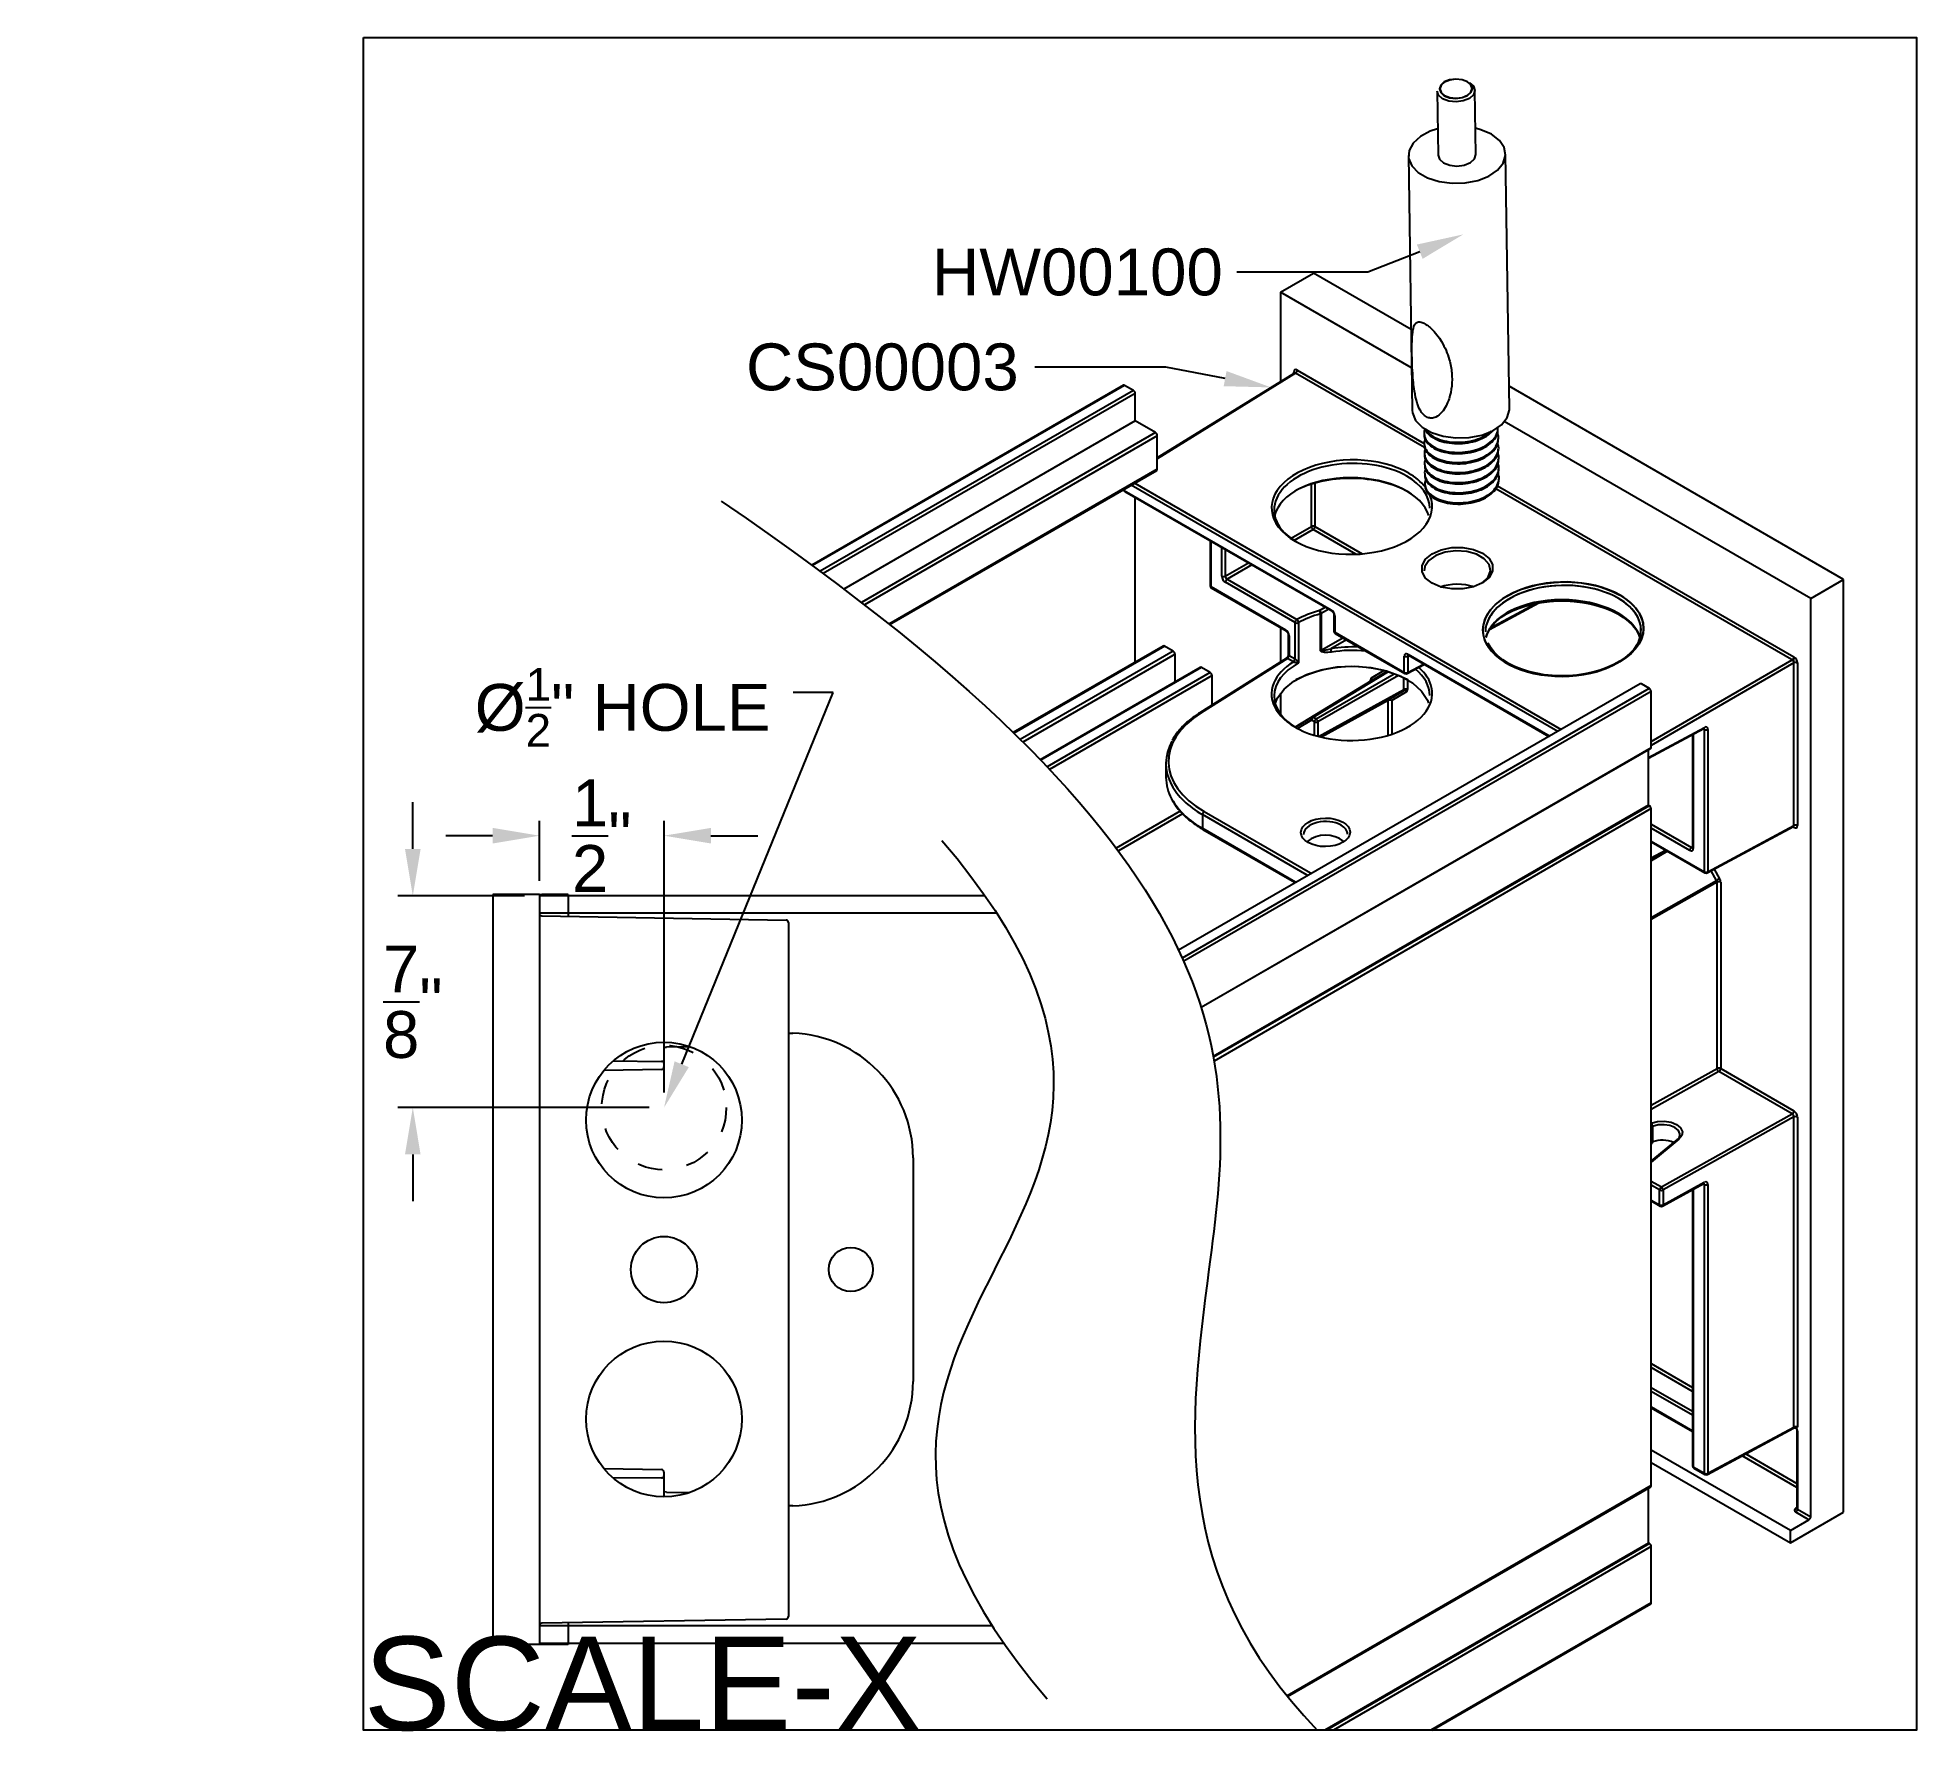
# Model space of a CAD drawing. Extents: x -1.31 to 6.23, y -6.8 to 0.
import ezdxf
from ezdxf import colors
from ezdxf.entities.mleader import LeaderData, LeaderLine
from ezdxf.math import Vec2, Vec3

# ---------------------------------------------------------------- set-up
doc = ezdxf.new("R2010")
doc.units = 0
doc.header["$LTSCALE"] = 0.5
doc.header["$MEASUREMENT"] = 0
doc.linetypes.add('HIDDEN', pattern=[0.375, 0.25, -0.125])
doc.layers.get('Defpoints').update_dxf_attribs({"linetype": 'CONTINUOUS'})
for name, color, linetype in [('Dimension', 10, 'CONTINUOUS'), ('End Cap', 92, 'CONTINUOUS'), ('FAB DWG', 221, 'CONTINUOUS'), ('Housing', 150, 'CONTINUOUS'), ('Mounting', 4, 'CONTINUOUS')]:
    doc.layers.add(name, color=color, linetype=linetype)
doc.layers.add('Text-Unprinted', color=131, linetype='CONTINUOUS', plot=False)
doc.styles.add('LSAD_Standard', font='arial.ttf')
doc.styles.get("Standard").update_dxf_attribs({"font": 'arial.ttf'})
doc.dimstyles.new('R&D', dxfattribs={"dimtxt": 0.06, "dimasz": 0.04, "dimexe": 0.06, "dimexo": 0.06, "dimgap": 0.06, "dimtad": 0, "dimtih": 1, "dimtoh": 1, "dimdec": 3, "dimlfac": 2, "dimzin": 0, "dimdsep": 46, "dimtxsty": 'Standard', "dimcen": 0.09, "dimazin": 0, "dimtfac": 1, "dimtdec": 3, "dimtofl": 0, "dimtmove": 2, "dimatfit": 3, "dimfxl": 1, "dimtolj": 1, "dimtzin": 0, "dimarcsym": 0})

msp = doc.modelspace()

# ---------------------------------------------------------------- texts
at = {"layer": 'Text-Unprinted', "ltscale": 0.5, "transparency": 16777216, "style": 'LSAD_Standard'}
msp.add_attdef('SCALE-X', (0, -6.7935), 'XEffectiveScaleFactor', height=0.375, dxfattribs=at)

# ---------------------------------------------------------------- blocks, each defined once
blk = doc.blocks.new('*D1')
at = {"layer": 'Defpoints', "color": 0, "transparency": 16777216}
for p in [(0.706, -3.2035), (0.706, -3.4449), (1.2062, -4.2949)]:
    blk.add_point(p, dxfattribs=at)
at = {"layer": 'FAB DWG', "color": 0, "lineweight": -2, "transparency": 16777216}
for p, q in [((0.706, -3.3849), (0.706, -3.1435)), ((1.2062, -4.2349), (1.2062, -3.1435)), ((0.518, -3.2035), (0.33, -3.2035)), ((1.3942, -3.2035), (1.5822, -3.2035))]:
    blk.add_line(p, q, dxfattribs=at)
at = {"layer": 'FAB DWG', "color": 0, "transparency": 16777216}
for points in [[(0.518, -3.1722), (0.518, -3.2348), (0.706, -3.2035)], [(1.3942, -3.1722), (1.3942, -3.2348), (1.2062, -3.2035)]]:
    blk.add_solid(points, dxfattribs=at)
at = {"layer": 'FAB DWG', "color": 0, "transparency": 16777216, "insert": (0.956, -3.2035), "char_height": 0.188, "attachment_point": 5}
blk.add_mtext('\\A1;{\\H1x;\\S1/2;}"', dxfattribs=at)
blk = doc.blocks.new('*D0')
at = {"layer": 'Defpoints', "color": 0, "transparency": 16777216}
for p in [(0.706, -3.4449), (0.1975, -4.2949), (1.2062, -4.2949)]:
    blk.add_point(p, dxfattribs=at)
at = {"layer": 'FAB DWG', "color": 0, "lineweight": -2, "transparency": 16777216}
for p, q in [((0.1975, -3.2569), (0.1975, -3.0689)), ((0.646, -3.4449), (0.1375, -3.4449)), ((1.1462, -4.2949), (0.1375, -4.2949)), ((0.1975, -4.4829), (0.1975, -4.6709))]:
    blk.add_line(p, q, dxfattribs=at)
at = {"layer": 'FAB DWG', "color": 0, "transparency": 16777216}
for points in [[(0.1661, -3.2569), (0.2288, -3.2569), (0.1975, -3.4449)], [(0.1661, -4.4829), (0.2288, -4.4829), (0.1975, -4.2949)]]:
    blk.add_solid(points, dxfattribs=at)
at = {"layer": 'FAB DWG', "color": 0, "transparency": 16777216, "insert": (0.1975, -3.8699), "char_height": 0.188, "attachment_point": 5}
blk.add_mtext('\\A1;{\\H1x;\\S7/8;}"', dxfattribs=at)

# ---------------------------------------------------------------- dimensions: what is measured, and where the dimension line sits
at = {"layer": 'FAB DWG', "transparency": 16777216}
dim = msp.add_linear_dim(base=(0.706, -3.2035), p1=(1.2062, -4.2949), p2=(0.706, -3.4449), dimstyle='R&D', override={"dimtxt": 0.188, "dimasz": 0.188, "dimlfac": 1, "dimlunit": 4}, dxfattribs=at)
dim.commit()
dim.dimension.update_dxf_attribs({"geometry": '*D1', "text_midpoint": (0.956, -3.2035), "dimtype": 128})
dim = msp.add_linear_dim(base=(0.1975, -4.2949), p1=(0.706, -3.4449), p2=(1.2062, -4.2949), angle=90, dimstyle='R&D', override={"dimtxt": 0.188, "dimasz": 0.188, "dimlfac": 1, "dimlunit": 4}, dxfattribs=at)
dim.commit()
dim.dimension.update_dxf_attribs({"geometry": '*D0', "text_midpoint": (0.1975, -3.8699), "dimtype": 128})

# ---------------------------------------------------------------- linework, layer by layer
at = {"layer": 'Dimension', "transparency": 16777216}
msp.add_open_spline([(1.4353, -1.8609), (3.6059, -3.3375), (3.4188, -4.7555), (3.2317, -6.1736), (3.8291, -6.7935)], degree=3, knots=[0, 0, 0, 0, 1, 1.766556, 1.766556, 1.766556, 1.766556], dxfattribs=at)
msp.add_open_spline([(2.3216, -3.2222), (3.0016, -4.0131), (2.5331, -4.945), (2.0646, -5.8768), (2.7446, -6.6677)], degree=3, dxfattribs=at)
at = {"layer": 'End Cap', "linetype": 'Continuous', "lineweight": 25, "transparency": 16777216}
for p, q in [((3.6816, -1.0222), (3.8138, -0.9459)), ((4.2053, -1.1719), (3.8138, -0.9459)), ((4.2077, -1.3259), (3.6816, -1.0222)), ((3.6816, -1.0222), (3.6816, -1.3807)), ((3.7369, -1.3465), (3.1865, -1.6868)), ((3.742, -1.347), (3.1865, -1.6904)), ((3.7348, -1.3478), (3.7348, -1.3429)), ((4.2598, -1.6459), (3.742, -1.347)), ((3.7489, -1.3348), (4.2582, -1.6288)), ((5.9422, -2.1746), (4.5993, -1.3994)), ((5.81, -2.2509), (4.5796, -1.5406)), ((4.7942, -2.7849), (3.0819, -1.7964)), ((3.0959, -1.7883), (4.8082, -2.7768)), ((3.8054, -1.9625), (3.8054, -1.7909)), ((3.8194, -1.7865), (3.8194, -1.9625)), ((4.5532, -1.7991), (5.7428, -2.4858)), ((3.0539, -1.8125), (3.0539, -1.8174)), ((3.0539, -1.8174), (3.8848, -2.297)), ((3.056, -1.8219), (3.8868, -2.3016)), ((5.7428, -2.502), (4.5461, -1.8111)), ((3.3984, -2.0196), (3.3984, -2.1998)), ((3.4013, -2.0213), (3.4013, -2.2039)), ((3.7235, -2.0097), (3.8054, -1.9625)), ((3.8124, -1.9747), (3.7365, -2.0186)), ((3.9839, -2.0737), (3.8124, -1.9747)), ((3.8194, -1.9625), (4.0092, -2.0721)), ((3.4458, -2.1619), (3.4458, -2.047)), ((3.4598, -2.0551), (3.4598, -2.162)), ((3.4598, -2.162), (3.5524, -2.1085)), ((3.7401, -2.3481), (3.4599, -2.1864)), ((3.5665, -2.1167), (3.4668, -2.1742)), ((3.4668, -2.1742), (3.747, -2.336)), ((5.81, -2.2509), (5.9422, -2.1746)), ((5.9422, -5.9184), (5.9422, -2.1746)), ((5.9422, -2.411), (5.9422, -2.1746)), ((3.4013, -2.2039), (3.7015, -2.3772)), ((3.4034, -2.2085), (3.7036, -2.3818)), ((4.5191, -2.3762), (4.7306, -2.2625)), ((5.81, -3.0912), (5.81, -2.2509)), ((3.8377, -2.2998), (3.8607, -2.2865)), ((3.8418, -2.4596), (3.8418, -2.3132)), ((3.8748, -2.2947), (3.8448, -2.312)), ((3.8448, -2.312), (3.8448, -2.4585)), ((3.896, -2.3174), (3.896, -2.3827)), ((3.8989, -2.3215), (3.8989, -2.3868)), ((4.5208, -2.3753), (4.719, -2.2687)), ((4.5222, -2.371), (4.7214, -2.2639)), ((4.5249, -2.3696), (4.7092, -2.2705)), ((3.6816, -2.3691), (3.6816, -2.506)), ((3.7127, -2.3976), (3.7127, -2.4758)), ((3.7156, -2.4017), (3.7156, -2.4799)), ((3.7401, -2.494), (3.7401, -2.3481)), ((3.754, -2.3483), (3.754, -2.5103)), ((3.8448, -2.4585), (3.9317, -2.4091)), ((3.8989, -2.3868), (4.1785, -2.5482)), ((3.901, -2.3914), (4.1806, -2.5528)), ((3.7156, -2.4799), (3.7401, -2.494)), ((3.9459, -2.4173), (3.8832, -2.4529)), ((4.1785, -2.5482), (4.1785, -2.4829)), ((4.197, -2.4806), (4.1925, -2.483)), ((4.1925, -2.483), (4.1925, -2.5483)), ((4.1927, -2.4748), (4.7621, -2.8035)), ((4.1947, -2.4793), (4.7591, -2.8052)), ((5.7428, -3.1623), (5.7428, -2.4858)), ((3.7039, -2.492), (3.3577, -2.7099)), ((3.7091, -2.4924), (3.363, -2.7103)), ((3.7331, -2.5062), (3.7091, -2.4924)), ((3.7331, -2.5062), (3.7331, -2.5062)), ((3.7401, -2.494), (3.7401, -2.494)), ((3.8083, -2.7277), (4.1103, -2.5446)), ((4.1142, -2.5458), (3.8133, -2.7281)), ((3.8242, -2.7344), (4.1377, -2.5534)), ((4.1547, -2.5599), (3.8313, -2.7467)), ((4.1095, -2.5444), (4.0452, -2.5822)), ((4.0472, -2.5695), (4.096, -2.5408)), ((4.1903, -2.553), (4.2587, -2.5162)), ((4.1925, -2.5483), (4.2555, -2.5144)), ((5.1693, -2.825), (5.7358, -2.4979)), ((5.7428, -2.5102), (5.1693, -2.8413)), ((5.7428, -3.1623), (5.7428, -2.5102)), ((5.7569, -2.5103), (5.7569, -3.1624)), ((5.7569, -2.5104), (5.7569, -3.1624)), ((3.6816, -2.6314), (3.6816, -2.7161)), ((4.0452, -2.5822), (3.7398, -2.7673)), ((3.8343, -2.8053), (4.1768, -2.6171)), ((4.1748, -2.6217), (3.8386, -2.8064)), ((4.0431, -2.5835), (4.0431, -2.5786)), ((4.1157, -2.6563), (4.1748, -2.6217)), ((4.1868, -2.6263), (4.1277, -2.661)), ((4.1768, -2.6171), (4.1768, -2.5699)), ((4.1909, -2.5772), (4.1909, -2.6172)), ((3.8414, -2.807), (4.1157, -2.6563)), ((4.1137, -2.6609), (3.8457, -2.8081)), ((4.1137, -2.8005), (4.1137, -2.6609)), ((4.1277, -2.661), (4.1277, -2.796)), ((3.7402, -2.7676), (3.8083, -2.7277)), ((3.8064, -2.7403), (3.7502, -2.7733)), ((3.8172, -2.7466), (3.8064, -2.7403)), ((3.8133, -2.7281), (3.8242, -2.7344)), ((3.8172, -2.8005), (3.8172, -2.7466)), ((3.8313, -2.7467), (3.8313, -2.8045)), ((5.1587, -2.8893), (5.3831, -2.7687)), ((5.1587, -2.8928), (5.3809, -2.7733)), ((5.3832, -2.777), (5.3788, -2.7745)), ((5.3832, -3.3481), (5.3832, -2.777)), ((5.3973, -2.7771), (5.3973, -3.3481)), ((5.3358, -2.7975), (5.3358, -3.2506)), ((5.3388, -2.796), (5.3388, -3.2547)), ((3.2214, -2.9137), (3.2214, -2.9694)), ((5.81, -5.9376), (5.81, -3.0912)), ((3.7878, -3.3613), (3.3678, -3.1188)), ((3.3678, -3.1188), (3.3678, -3.1735)), ((3.3748, -3.1066), (3.8019, -3.3531)), ((5.1699, -3.1574), (5.3316, -3.2507)), ((5.395, -3.3528), (5.7407, -3.1669)), ((5.3973, -3.3481), (5.7428, -3.1623)), ((5.7427, -3.1706), (5.7385, -3.1681)), ((3.3678, -3.1735), (3.7404, -3.3886)), ((3.3699, -3.1781), (3.7375, -3.3903)), ((5.3246, -3.2629), (5.1699, -3.1736)), ((5.1699, -3.2249), (5.3832, -3.3481)), ((5.1699, -3.2283), (5.3853, -3.3527)), ((5.1699, -3.2923), (5.2273, -3.2614)), ((5.1699, -3.2958), (5.2304, -3.2632)), ((5.2349, -3.2658), (5.1699, -3.3041)), ((5.3316, -3.2507), (5.3358, -3.2481)), ((5.1699, -3.5315), (5.4325, -3.383)), ((5.4345, -3.3899), (5.1699, -3.5396)), ((5.4325, -3.383), (5.4104, -3.3445)), ((5.4226, -3.338), (5.4445, -3.3761)), ((5.4345, -4.1383), (5.4345, -3.3899)), ((5.4486, -3.39), (5.4486, -4.1383)), ((5.1699, -4.2858), (5.4345, -4.1383)), ((5.4486, -4.1383), (5.7428, -4.3082)), ((5.4415, -4.1506), (5.1699, -4.302)), ((5.7357, -4.3204), (5.4415, -4.1506)), ((5.1752, -4.3706), (5.1699, -4.3728)), ((5.1752, -4.3706), (5.1752, -4.4327)), ((5.2105, -4.6132), (5.7357, -4.3204)), ((5.7429, -4.3326), (5.2174, -4.6255)), ((5.7429, -5.5771), (5.7429, -4.3326)), ((5.7569, -4.3327), (5.7569, -5.5775)), ((5.2809, -4.4221), (5.1699, -4.5136)), ((5.2745, -4.4225), (5.1699, -4.5088)), ((5.1699, -4.4348), (5.1752, -4.4327)), ((5.1699, -4.4386), (5.1731, -4.4373)), ((5.1699, -4.5898), (5.2105, -4.6132)), ((5.2153, -4.6902), (5.3809, -4.5995)), ((5.2174, -4.6856), (5.383, -4.5949)), ((5.3833, -4.6032), (5.3788, -4.6006)), ((5.2034, -4.6255), (5.1699, -4.6061)), ((5.1699, -4.6662), (5.2034, -4.6855)), ((5.1699, -4.6695), (5.2055, -4.6901)), ((5.2034, -4.6855), (5.2034, -4.6255)), ((5.2174, -4.6255), (5.2174, -4.6856)), ((5.3359, -4.6242), (5.3359, -5.7331)), ((5.3388, -4.6226), (5.3388, -5.7372)), ((5.3833, -5.7629), (5.3833, -4.6032)), ((5.3973, -4.6033), (5.3973, -5.7629)), ((5.1699, -5.3224), (5.3359, -5.4183)), ((5.3359, -5.4345), (5.1699, -5.3386)), ((5.1699, -5.4178), (5.3359, -5.5137)), ((5.3359, -5.5299), (5.1699, -5.434)), ((5.1699, -5.4964), (5.3359, -5.5922)), ((5.1699, -5.4997), (5.3359, -5.5956)), ((5.3951, -5.7676), (5.7407, -5.5818)), ((5.3973, -5.7629), (5.7429, -5.5771)), ((5.7541, -5.5898), (5.7541, -5.9029)), ((5.757, -5.5939), (5.757, -5.907)), ((5.7287, -5.9927), (5.1699, -5.6701)), ((5.1699, -5.7191), (5.7287, -6.0417)), ((5.7541, -5.8196), (5.5343, -5.6927)), ((5.549, -5.6849), (5.7541, -5.8033)), ((5.3388, -5.7372), (5.3833, -5.7629)), ((5.3409, -5.7418), (5.3854, -5.7674)), ((5.7287, -6.0417), (5.9422, -5.9184)), ((5.7287, -5.9927), (5.8029, -5.9499)), ((5.75, -5.9029), (5.7541, -5.9006)), ((5.8029, -5.9499), (5.75, -5.9193)), ((5.757, -5.907), (5.81, -5.9376)), ((5.7287, -6.0417), (5.7287, -5.9927))]:
    msp.add_line(p, q, dxfattribs=at)
at = {"layer": 'End Cap', "linetype": 'Continuous', "transparency": 16777216}
for p, q in [((0.706, -3.4399), (0.519, -3.4399)), ((0.519, -3.4399), (0.519, -6.4499)), ((0.706, -3.4399), (0.706, -6.4499)), ((0.706, -3.4399), (0.716, -3.4399)), ((0.821, -3.4399), (0.716, -3.4399)), ((0.821, -3.4399), (0.821, -3.5269)), ((0.7158, -3.5251), (1.6962, -3.5422)), ((1.706, -3.5522), (1.706, -6.3377)), ((1.706, -3.9959), (1.7234, -3.9965)), ((1.206, -4.0324), (1.206, -4.1164)), ((1.206, -4.0522), (1.2162, -4.052)), ((1.3104, -4.0504), (1.2162, -4.052)), ((1.1962, -4.1417), (0.9652, -4.1458)), ((1.0024, -4.1078), (1.1962, -4.1093)), ((1.206, -4.1164), (1.206, -4.1317)), ((2.206, -4.4962), (2.206, -5.3937)), ((0.9652, -5.7441), (1.1962, -5.7482)), ((1.1962, -5.7806), (1.0024, -5.782)), ((1.206, -5.7582), (1.206, -5.7735)), ((1.206, -5.7735), (1.206, -5.8574)), ((1.2162, -5.8379), (1.206, -5.8377)), ((1.2162, -5.8379), (1.3104, -5.8395)), ((1.7234, -5.8934), (1.706, -5.894)), ((1.6962, -6.3477), (0.7158, -6.3648)), ((0.821, -6.363), (0.821, -6.4499)), ((0.706, -6.4499), (0.519, -6.4499)), ((0.716, -6.4499), (0.706, -6.4499)), ((0.821, -6.4499), (0.716, -6.4499))]:
    msp.add_line(p, q, dxfattribs=at)
at = {"layer": 'End Cap', "linetype": 'Continuous', "lineweight": 25, "transparency": 16777216, "flags": 128}
for points in [[(4.2901, -2.1905), (4.2638, -2.1695), (4.25, -2.1447), (4.25, -2.1184), (4.2638, -2.0933), (4.2901, -2.0718), (4.3263, -2.056), (4.3689, -2.0474), (4.4136, -2.047), (4.4562, -2.0547), (4.4923, -2.0697), (4.5186, -2.0907), (4.5325, -2.1156), (4.5325, -2.1419), (4.5187, -2.167), (4.4924, -2.1885), (4.4562, -2.2043), (4.4136, -2.2129), (4.3689, -2.2133), (4.3263, -2.2056), (4.2901, -2.1905)], [(4.487, -2.1915), (4.4929, -2.1877), (4.5153, -2.1654), (4.5242, -2.1401), (4.5188, -2.1147), (4.4996, -2.0918), (4.4686, -2.0739), (4.4293, -2.063), (4.3859, -2.0602), (4.343, -2.0659), (4.3054, -2.0795), (4.2771, -2.0994), (4.2612, -2.1235), (4.2584, -2.1403)], [(5.0444, -2.2383), (5.0685, -2.2539), (5.0895, -2.271), (5.107, -2.2894), (5.1208, -2.3089), (5.1308, -2.3292), (5.1369, -2.3501), (5.1389, -2.3713), (5.1369, -2.3925), (5.1308, -2.4135), (5.1208, -2.434), (5.107, -2.4538), (5.0895, -2.4726), (5.0685, -2.4901), (5.0444, -2.5062), (5.0175, -2.5206), (4.988, -2.5332), (4.9563, -2.5438), (4.9229, -2.5522), (4.8882, -2.5585), (4.8525, -2.5624), (4.8164, -2.5639), (4.7803, -2.5631), (4.7446, -2.5599), (4.7099, -2.5544), (4.6765, -2.5466), (4.6448, -2.5366), (4.6153, -2.5246), (4.5884, -2.5108), (4.5643, -2.4952), (4.5433, -2.4781), (4.5258, -2.4596), (4.512, -2.4402), (4.502, -2.4198), (4.4959, -2.399), (4.4939, -2.3778), (4.4959, -2.3565), (4.502, -2.3355), (4.512, -2.315), (4.5258, -2.2953), (4.5433, -2.2765), (4.5643, -2.259), (4.5884, -2.2429), (4.6153, -2.2285), (4.6448, -2.2159), (4.6765, -2.2053), (4.7099, -2.1968), (4.7446, -2.1906), (4.7803, -2.1867), (4.8164, -2.1851), (4.8525, -2.1859), (4.8882, -2.1891), (4.9229, -2.1947), (4.9563, -2.2024), (4.988, -2.2124), (5.0175, -2.2244), (5.0444, -2.2383)], [(4.5064, -2.4086), (4.5119, -2.3911), (4.5216, -2.3721), (4.535, -2.3539), (4.5519, -2.3367), (4.5722, -2.3207), (4.5956, -2.3061), (4.6217, -2.2932), (4.6503, -2.282), (4.6809, -2.2727), (4.7133, -2.2654), (4.747, -2.2603), (4.7815, -2.2573), (4.8165, -2.2565), (4.8515, -2.258), (4.8861, -2.2617), (4.9197, -2.2675), (4.9521, -2.2755), (4.9828, -2.2854), (5.0114, -2.2972), (5.0375, -2.3107), (5.0608, -2.3258), (5.0811, -2.3422), (5.0981, -2.3597), (5.1115, -2.3782), (5.1212, -2.3974), (5.125, -2.4087)], [(4.5068, -2.4082), (4.512, -2.3922), (4.5211, -2.3747), (4.5336, -2.3579), (4.5492, -2.3419), (4.5677, -2.327), (4.5891, -2.3132), (4.613, -2.3007), (4.6393, -2.2897), (4.6676, -2.2804), (4.6975, -2.2727), (4.7289, -2.2669), (4.7612, -2.263), (4.7942, -2.261), (4.8275, -2.261), (4.8606, -2.263), (4.8932, -2.2669), (4.925, -2.2727), (4.9555, -2.2804), (4.9844, -2.2898), (5.0113, -2.3008), (5.0361, -2.3133), (5.0583, -2.3271), (5.0778, -2.342), (5.0943, -2.3579), (5.1077, -2.3745), (5.118, -2.3916), (5.1243, -2.4077)], [(5.0375, -2.2505), (5.0114, -2.237), (4.9828, -2.2254), (4.9521, -2.2157), (4.9197, -2.2082), (4.8861, -2.2028), (4.8515, -2.1998), (4.8165, -2.199), (4.7815, -2.2005), (4.747, -2.2043), (4.7133, -2.2103), (4.6809, -2.2186), (4.6503, -2.2288), (4.6217, -2.2411), (4.5956, -2.2551), (4.5722, -2.2707), (4.5519, -2.2877), (4.535, -2.3059), (4.5216, -2.325), (4.5139, -2.34)], [(5.121, -2.4195), (5.121, -2.4195), (5.1118, -2.4379), (5.0993, -2.4556), (5.0837, -2.4725), (5.0651, -2.4884), (5.0437, -2.5031), (5.0197, -2.5165), (4.9934, -2.5285), (4.9651, -2.5387), (4.9351, -2.5473), (4.9038, -2.5539), (4.8714, -2.5587), (4.8384, -2.5614), (4.8052, -2.562), (4.7721, -2.5607), (4.7395, -2.5572), (4.7077, -2.5518), (4.6773, -2.5445), (4.6484, -2.5354), (4.6215, -2.5245), (4.5968, -2.5121), (4.5746, -2.4982), (4.5551, -2.4832), (4.5386, -2.4671), (4.5252, -2.4501), (4.515, -2.4325), (4.5139, -2.4297)], [(3.6598, -2.6736), (3.6693, -2.6506), (3.696, -2.6148), (3.7354, -2.5831), (3.7857, -2.557), (3.8445, -2.5378), (3.9091, -2.5264), (3.9765, -2.5232), (4.0434, -2.5285), (4.1068, -2.5419), (4.1638, -2.563), (4.2116, -2.5905), (4.248, -2.6234), (4.2713, -2.66), (4.2757, -2.672)], [(5.3809, -2.7733), (5.382, -2.7728), (5.3822, -2.7728)], [(5.3358, -3.2506), (5.3358, -3.2507), (5.3358, -3.2508)], [(5.1695, -4.3578), (5.1946, -4.351), (5.2223, -4.3496), (5.2492, -4.3537), (5.2719, -4.3629), (5.2878, -4.3761), (5.295, -4.3916), (5.2926, -4.4075), (5.2809, -4.4221)], [(5.2853, -4.4036), (5.2851, -4.4002), (5.2788, -4.3867), (5.2648, -4.3752), (5.2449, -4.3671), (5.2214, -4.3635), (5.1972, -4.3647), (5.1752, -4.3706)], [(5.1752, -4.4327), (5.1751, -4.4342), (5.1747, -4.4355), (5.1742, -4.4365), (5.1735, -4.4371), (5.1731, -4.4373)], [(5.2727, -4.4269), (5.283, -4.4142), (5.2853, -4.4036)]]:
    msp.add_lwpolyline(points, dxfattribs=at)
at = {"layer": 'End Cap', "linetype": 'Continuous', "transparency": 16777216}
for centre, radius in [((1.206, -4.3449), 0.3125), ((1.206, -4.945), 0.133), ((1.956, -4.9449), 0.0885), ((1.206, -5.5449), 0.3125)]:
    msp.add_circle(centre, radius, dxfattribs=at)
at = {"layer": 'End Cap', "linetype": 'Continuous', "lineweight": 25, "transparency": 16777216}
for centre, radius, start, end in [((3.7324, -1.3479), 0.00546, 19.24767, 64.30582), ((3.7335, -1.3341), 0.0154, 303.22971, 357.34769), ((3.061, -1.8133), 0.01, 185.26506, 240.00269), ((3.0559, -1.8128), 0.00494, 195.15869, 246.24147), ((3.0588, -1.8179), 0.00494, 173.76303, 234.92479), ((3.8123, -1.9762), 0.0154, 62.65648, 116.76622), ((3.8212, -1.9615), 0.0159, 183.52223, 236.47777), ((3.804, -1.9618), 0.0154, 303.22971, 357.34769), ((3.4528, -2.1482), 0.0154, 242.65648, 296.76622), ((3.4753, -2.1871), 0.0154, 123.22971, 177.34769), ((3.4084, -2.1998), 0.01, 180, 240.00269), ((3.4032, -2.1995), 0.0048, 184.12934, 247.1908), ((3.4062, -2.2045), 0.00494, 173.76303, 234.92479), ((4.9475, -2.421), 0.1928, 28.60155, 62.19117), ((3.7555, -2.3489), 0.0154, 123.22971, 177.34769), ((3.738, -2.3492), 0.0161, 3.43236, 55.65972), ((3.8159, -2.3139), 0.0259, 1.6169, 32.94196), ((3.8289, -2.313), 0.0159, 3.52223, 56.47777), ((3.8389, -2.3013), 0.0122, 283.83193, 298.57984), ((3.8898, -2.2975), 0.00506, 174.51625, 233.3755), ((3.901, -2.3169), 0.00506, 186.70549, 245.4813), ((5.016, -2.3794), 0.1128, 337.8741, 26.69898), ((3.7063, -2.3778), 0.00481, 172.81942, 235.81964), ((3.7177, -2.3972), 0.00497, 186.10053, 246.09168), ((3.7471, -2.3344), 0.0154, 242.69012, 296.28404), ((3.906, -2.3827), 0.01, 180, 240.00269), ((3.9008, -2.3824), 0.0048, 184.12934, 247.1908), ((3.9037, -2.3874), 0.0048, 172.814, 235.87382), ((3.7176, -2.4753), 0.00495, 185.14098, 246.17916), ((3.8389, -2.4478), 0.0122, 283.83193, 298.57984), ((3.8474, -2.467), 0.0385, 0.65081, 21.55423), ((4.1856, -2.4692), 0.0154, 242.65648, 296.76622), ((4.1974, -2.4754), 0.0048, 172.814, 235.87382), ((5.7273, -2.4851), 0.0154, 303.22971, 357.34769), ((5.7262, -2.5117), 0.0307, 2.60351, 57.39649), ((3.7062, -2.4966), 0.00516, 55.65148, 117.1045), ((3.7247, -2.4932), 0.0154, 302.91575, 357.35486), ((3.7247, -2.4933), 0.0154, 302.91809, 357.3706), ((3.968, -3.0207), 0.4963, 63.10776, 116.89223), ((4.1856, -2.5346), 0.0154, 242.65648, 296.76622), ((4.1833, -2.5488), 0.0048, 172.814, 235.87382), ((4.1856, -2.5442), 0.01, 240.00269, 298.26557), ((4.1875, -2.5488), 0.00501, 303.65664, 5.53018), ((5.7279, -2.5106), 0.0149, 1.69028, 58.30972), ((5.7498, -2.524), 0.0154, 62.65648, 116.76622), ((4.0407, -2.5835), 0.00546, 18.99679, 64.33067), ((4.0396, -2.5748), 0.00924, 307.46715, 35.21382), ((4.1783, -2.6302), 0.00929, 25.13233, 112.5161), ((4.1838, -2.6309), 0.0154, 62.65648, 116.76622), ((3.36, -2.7145), 0.00516, 55.65423, 117.07339), ((4.1187, -2.6604), 0.00509, 126.35212, 185.28398), ((4.1206, -2.6747), 0.0154, 62.65648, 116.76622), ((4.1193, -2.6649), 0.00929, 25.13233, 112.5161), ((3.8139, -2.735), 0.00924, 127.46715, 215.21382), ((3.8218, -2.741), 0.0154, 123.22971, 177.34769), ((3.8104, -2.7323), 0.00506, 54.59987, 114.41438), ((3.8326, -2.7473), 0.0154, 123.22971, 177.34769), ((3.8243, -2.7329), 0.0154, 242.65648, 296.76622), ((3.8154, -2.7476), 0.0159, 3.52223, 56.47777), ((5.3783, -2.7692), 0.00487, 302.67212, 6.51471), ((5.3783, -2.7765), 0.00501, 354.28154, 54.9021), ((5.3885, -2.7758), 0.0089, 351.39259, 126.89452), ((5.3903, -2.7633), 0.0154, 242.65648, 296.76622), ((3.4017, -2.9678), 0.1803, 180.5133, 209.08347), ((3.5137, -2.8968), 0.3129, 210.47853, 242.20096), ((3.3832, -3.1195), 0.0154, 122.91809, 177.3706), ((5.7372, -3.1702), 0.00551, 355.80958, 39.63617), ((5.7498, -3.1761), 0.0154, 62.65648, 116.76622), ((3.3726, -3.1741), 0.0048, 172.74417, 235.94365), ((3.862, -3.3238), 0.1222, 52.92026, 127.39951), ((5.34, -3.2636), 0.0154, 123.22971, 177.34769), ((5.3409, -3.2501), 0.00512, 188.54137, 245.31875), ((5.3903, -3.3344), 0.0154, 242.65648, 296.76622), ((5.3881, -3.3486), 0.00494, 173.76303, 234.92479), ((5.3903, -3.344), 0.01, 240.00269, 298.26557), ((5.3923, -3.3486), 0.00501, 303.65664, 5.53018), ((6.6217, -5.4432), 2.3787, 119.66246, 119.99474), ((5.4415, -3.4037), 0.0154, 62.65648, 116.76622), ((5.4415, -4.152), 0.0154, 62.65648, 116.76622), ((5.4501, -4.1376), 0.0156, 182.47917, 236.36113), ((5.4332, -4.1376), 0.0154, 302.60548, 357.39452), ((5.1568, -4.3711), 0.0184, 1.43324, 46.52867), ((5.7274, -4.3075), 0.0154, 302.60548, 357.39452), ((5.7498, -4.3464), 0.0154, 62.65648, 116.76622), ((5.2781, -4.4275), 0.00609, 62.48271, 125.60288), ((5.3783, -4.5955), 0.00481, 303.13666, 7.06515), ((5.2188, -4.6262), 0.0154, 122.60548, 177.39452), ((5.2105, -4.6118), 0.0154, 242.65648, 296.76622), ((5.2018, -4.6262), 0.0156, 2.47917, 56.36113), ((5.3904, -4.5895), 0.0154, 242.65648, 296.76622), ((5.2105, -4.6718), 0.0154, 242.65648, 296.76622), ((5.2082, -4.6861), 0.0048, 172.77901, 235.90881), ((5.2105, -4.6814), 0.01, 240.00269, 298.70404), ((5.2127, -4.6862), 0.00481, 303.13666, 7.06515), ((5.7379, -5.5776), 0.00501, 303.65664, 5.53018), ((5.7591, -5.5893), 0.00505, 186.37177, 245.56608), ((5.3459, -5.7331), 0.01, 180, 240.00269), ((5.3408, -5.7327), 0.00494, 185.07867, 246.24147), ((5.3437, -5.7377), 0.00494, 173.76303, 234.92479), ((5.3904, -5.7492), 0.0154, 242.65648, 296.76622), ((5.3882, -5.7634), 0.00494, 173.76303, 234.92479), ((5.3904, -5.7588), 0.01, 240.00269, 298.26557), ((5.3923, -5.7634), 0.00501, 303.65664, 5.53018), ((5.7531, -5.9111), 0.00873, 110.78342, 249.21658), ((5.753, -5.8984), 0.00549, 235.76451, 279.67921), ((5.7417, -5.9063), 0.0154, 302.60548, 357.39452), ((5.7591, -5.9024), 0.00503, 185.6948, 245.62534), ((5.7947, -5.9369), 0.0154, 302.60548, 357.39452)]:
    msp.add_arc(centre, radius, start, end, dxfattribs=at)
at = {"layer": 'End Cap', "linetype": 'Continuous', "transparency": 16777216}
for centre, radius, start, end in [((0.716, -3.5151), 0.01, 180, 269), ((1.696, -3.5522), 0.01, 0, 89), ((1.706, -4.4962), 0.5, 0, 88), ((1.1973, -4.1181), 0.00887, 11.07669, 97.22462), ((1.196, -4.1317), 0.01, 271, 0), ((1.706, -5.3937), 0.5, 272, 0), ((1.196, -5.7582), 0.01, 0, 89), ((1.1973, -5.7718), 0.00887, 262.77538, 348.92331), ((0.716, -6.3748), 0.01, 91, 180), ((0.716, -6.3748), 0.01, 91, 180), ((1.696, -6.3377), 0.01, 271, 0)]:
    msp.add_arc(centre, radius, start, end, dxfattribs=at)
at = {"layer": 'End Cap', "linetype": 'Continuous', "lineweight": 25, "transparency": 16777216}
for centre, major_axis, ratio, start_param, end_param in [((3.7489, -1.3511), (-0.01, 0.0173), 0.577206, 5.498021, 7.068512), ((3.7418, -1.3552), (-0.00474, 0.00882), 0.576503, 5.515406, 6.31802), ((3.9679, -1.8847), (0.3225, 0.005), 0.587275, 0.776363, 6.51375), ((3.968, -1.8928), (0.3125, 0.005), 0.587591, 0.776064, 3.919323), ((3.968, -1.9438), (0.3125, -0.0048), 0.566797, 0.168693, 3.0263), ((3.9679, -1.9521), (0.3225, -0.0048), 0.567125, 0.792119, 2.366036), ((3.968, -1.8928), (0.3125, 0.005), 0.587591, 6.273851, 7.059249), ((3.9679, -1.8847), (0.3225, 0.005), 0.587275, 0.415064, 0.776363), ((3.4599, -2.1701), (-0.01, 0.0173), 0.577557, 0.785632, 2.356124), ((3.467, -2.166), (-0.005, 0.00866), 0.598058, 0.785633, 2.356125), ((4.8164, -2.3745), (0.3225, 0.005), 0.587275, 0.776363, 5.148993), ((4.8165, -2.3826), (0.3125, 0.005), 0.587591, 0.776064, 3.132258), ((4.3934, -2.2698), (0.133, -0.0022), 0.565589, 1.067654, 2.147594), ((4.8165, -2.4337), (0.3125, -0.0048), 0.566797, 0.168693, 3.0263), ((4.8164, -2.4419), (0.3225, -0.0048), 0.567125, 0.792108, 2.366046), ((4.8165, -2.3826), (0.3125, 0.005), 0.587591, 6.273851, 7.059249), ((4.8164, -2.3745), (0.3225, 0.005), 0.587275, 0.230565, 0.776363), ((3.9679, -2.4718), (0.3225, 0.005), 0.587275, 1.97732, 2.316147), ((3.968, -2.4799), (0.3125, 0.005), 0.587591, 1.97702, 2.315847), ((3.8848, -2.3133), (-0.01, 0.0173), 0.577557, 3.927224, 5.497716), ((4.8164, -2.3745), (0.3225, 0.005), 0.587275, 5.926422, 6.51375), ((3.7015, -2.3936), (-0.01, 0.0173), 0.577733, 3.926919, 5.497106), ((3.7091, -2.4842), (0.00451, 0.00894), 0.535833, 3.905312, 5.467382), ((3.9679, -2.6337), (0.3225, 0.0025), 0.582304, 1.478165, 1.832143), ((3.968, -2.6418), (0.3125, 0.0025), 0.582464, 1.386004, 1.831999), ((4.1927, -2.4911), (-0.01, 0.0173), 0.577206, 5.498021, 7.068512), ((4.1997, -2.487), (-0.00526, 0.00852), 0.576506, 6.236284, 7.051126), ((3.9679, -2.6337), (0.3225, 0.0025), 0.582304, 2.382226, 2.895913), ((3.968, -2.6418), (0.3125, 0.0025), 0.582464, 2.320598, 3.935986), ((3.968, -2.6418), (0.3125, 0.0025), 0.582464, 6.278601, 6.894343), ((3.9679, -2.6337), (0.3225, 0.0025), 0.582304, 0.117324, 0.583101), ((3.9679, -2.6337), (0.3225, 0.0025), 0.582304, 2.895913, 6.400509), ((4.0572, -2.5868), (-0.01, 0.0173), 0.577309, 0.004162, 0.78529), ((4.1696, -2.6131), (-0.00519, 0.00855), 0.582903, 3.132943, 3.914071), ((4.1767, -2.609), (-0.01, 0.0173), 0.577309, 3.145754, 3.926883), ((3.7213, -2.9031), (0.49, 0.0037), 0.582304, 2.386662, 3.922551), ((3.7214, -2.9112), (0.5, 0.0037), 0.582204, 2.826524, 3.438435), ((3.7214, -2.9112), (0.5, 0.0037), 0.582204, 3.438435, 3.922642), ((3.8619, -3.1982), (0.0885, 0.0008), 0.582868, 0.780447, 3.136642), ((3.8619, -3.1982), (0.0885, 0.0008), 0.582868, 6.278235, 7.063633), ((5.7356, -3.1583), (-0.00526, 0.00852), 0.576506, 3.106757, 3.909534), ((5.7427, -3.1542), (-0.01, 0.0173), 0.577206, 2.356428, 3.92692), ((5.3246, -3.2465), (-0.01, 0.0173), 0.577206, 2.356428, 3.92692), ((5.3317, -3.2425), (-0.00474, 0.00882), 0.576503, 2.373814, 3.171143), ((5.4273, -3.3859), (-0.00508, 0.00861), 0.591787, 3.921347, 4.702476), ((5.4344, -3.3818), (-0.01, 0.0173), 0.577454, 3.927008, 4.708137), ((5.7357, -4.3286), (-0.00514, 0.00858), 0.587358, 3.917572, 5.488368), ((5.7428, -4.3245), (-0.01, 0.0173), 0.577382, 3.92692, 5.497716), ((5.2153, -4.4657), (0.07, -0.0006), 0.571501, 0.893556, 2.186549), ((5.376, -4.6071), (0.00527, 0.0085), 0.597161, 5.516415, 6.296082), ((5.3829, -4.6113), (0.0103, 0.0172), 0.587369, 5.506743, 7.068812), ((5.7498, -5.5813), (0.01, -0.00029), 0.556803, 0.801667, 2.35501), ((5.7429, -5.5857), (-0.01, 0.0173), 0.577382, 3.927224, 4.737858)]:
    msp.add_ellipse(centre, major_axis=major_axis, ratio=ratio, start_param=start_param, end_param=end_param, dxfattribs=at)
msp.add_ellipse((3.8619, -3.1901), major_axis=(0.0985, 0.0008), ratio=0.582304, dxfattribs=at)
for points, knots in [([(3.7378, -1.3457), (3.7379, -1.3456), (3.7379, -1.3455), (3.7374, -1.3463), (3.737, -1.3464), (3.737, -1.3464)], [0, 0, 0, 0, 0.230261, 0.91226, 1, 1, 1, 1]), ([(3.8868, -2.3016), (3.8875, -2.302), (3.8888, -2.3029), (3.8911, -2.3053), (3.8933, -2.3086), (3.895, -2.3121), (3.8959, -2.3153), (3.8959, -2.3168), (3.896, -2.3174)], [0, 0, 0, 0, 0.160808, 0.324629, 0.503725, 0.691317, 0.858174, 1, 1, 1, 1]), ([(3.7036, -2.3818), (3.7042, -2.3822), (3.7055, -2.3831), (3.7079, -2.3856), (3.7101, -2.3888), (3.7117, -2.3923), (3.7126, -2.3955), (3.7127, -2.397), (3.7127, -2.3976)], [0, 0, 0, 0, 0.161069, 0.325155, 0.504395, 0.691963, 0.858623, 1, 1, 1, 1]), ([(3.7127, -2.4758), (3.7127, -2.4766), (3.7126, -2.4782), (3.7116, -2.4816), (3.71, -2.4852), (3.7078, -2.4885), (3.7055, -2.4909), (3.7044, -2.4917), (3.7039, -2.492)], [0, 0, 0, 0, 0.161591, 0.326205, 0.507349, 0.69711, 0.864044, 1, 1, 1, 1]), ([(3.8859, -2.4666), (3.8765, -2.4676), (3.8624, -2.469), (3.8486, -2.4666), (3.8437, -2.4637), (3.8422, -2.4617), (3.8418, -2.4603), (3.8418, -2.4596), (3.8418, -2.4596)], [0, 0, 0, 0, 0.548368, 0.813562, 0.897845, 0.95297, 0.998063, 1, 1, 1, 1]), ([(3.8448, -2.4585), (3.8448, -2.4586), (3.8448, -2.459), (3.8452, -2.4596), (3.8466, -2.4602), (3.8512, -2.4605), (3.8634, -2.4586), (3.8752, -2.4552), (3.8832, -2.4529)], [0, 0, 0, 0, 0.012523, 0.028076, 0.068096, 0.14209, 0.411367, 1, 1, 1, 1]), ([(4.1934, -2.4788), (4.1935, -2.4788), (4.1936, -2.4787), (4.1944, -2.4792), (4.1947, -2.4793)], [0, 0, 0, 0, 0.585586, 1, 1, 1, 1]), ([(3.754, -2.5103), (3.7539, -2.5103), (3.7524, -2.5103), (3.7489, -2.5101), (3.7436, -2.5095), (3.7389, -2.5084), (3.7359, -2.5075), (3.7342, -2.5068), (3.7335, -2.5064), (3.7331, -2.5062)], [0, 0, 0, 0, 0.006938, 0.276776, 0.583959, 0.777263, 0.895003, 0.936635, 1, 1, 1, 1]), ([(3.7401, -2.494), (3.7405, -2.4942), (3.7412, -2.4947), (3.7427, -2.4959), (3.745, -2.498), (3.7482, -2.5017), (3.7514, -2.5059), (3.7532, -2.5089), (3.754, -2.5102), (3.754, -2.5103)], [0, 0, 0, 0, 0.06476, 0.105592, 0.225036, 0.419782, 0.725872, 0.993102, 1, 1, 1, 1]), ([(4.0462, -2.5813), (4.0462, -2.5813), (4.0462, -2.5811), (4.0459, -2.5818), (4.0453, -2.5821), (4.0452, -2.5822)], [0, 0, 0, 0, 0.1165486, 0.7385654, 1, 1, 1, 1]), ([(3.3577, -2.7099), (3.3527, -2.7132), (3.3381, -2.7226), (3.3161, -2.7392), (3.2927, -2.7602), (3.2724, -2.7823), (3.2568, -2.8028), (3.2494, -2.8162), (3.2464, -2.8216)], [0, 0, 0, 0, 0.101364, 0.29376, 0.486197, 0.678491, 0.870478, 1, 1, 1, 1]), ([(3.245, -3.0585), (3.2492, -3.0657), (3.2578, -3.0808), (3.2751, -3.1027), (3.2957, -3.1242), (3.3195, -3.1446), (3.3442, -3.1627), (3.362, -3.1733), (3.3699, -3.1781)], [0, 0, 0, 0, 0.160309, 0.333994, 0.508312, 0.683087, 0.858141, 1, 1, 1, 1]), ([(5.7407, -3.167), (5.7415, -3.1669), (5.7423, -3.1667), (5.742, -3.1666), (5.742, -3.1666)], [0, 0, 0, 0, 0.94524, 1, 1, 1, 1]), ([(5.3358, -3.2506), (5.3358, -3.2512), (5.3357, -3.2521), (5.3357, -3.252), (5.3357, -3.252)], [0, 0, 0, 0, 0.613372, 1, 1, 1, 1]), ([(5.3809, -4.5995), (5.3814, -4.5993), (5.3823, -4.5989), (5.3822, -4.599), (5.3822, -4.599)], [0, 0, 0, 0, 0.605496, 1, 1, 1, 1]), ([(5.7407, -5.5818), (5.7414, -5.5814), (5.7428, -5.5808), (5.7462, -5.5801), (5.7491, -5.5798), (5.7507, -5.58), (5.7511, -5.58)], [0, 0, 0, 0, 0.292163, 0.589795, 0.916228, 1, 1, 1, 1]), ([(5.7505, -5.5797), (5.7508, -5.5801), (5.7518, -5.5815), (5.7531, -5.5845), (5.754, -5.5877), (5.7541, -5.5892), (5.7541, -5.5898)], [0, 0, 0, 0, 0.105609, 0.438299, 0.767864, 1, 1, 1, 1]), ([(5.7511, -5.5799), (5.7511, -5.5799), (5.7514, -5.5801), (5.752, -5.5798), (5.7526, -5.5795)], [0, 0, 0, 0, 0.136325, 1, 1, 1, 1]), ([(5.7569, -5.5775), (5.7569, -5.5775), (5.7562, -5.5779), (5.7549, -5.5787), (5.7534, -5.5792), (5.7526, -5.5795)], [0, 0, 0, 0, 0.015337, 0.488908, 1, 1, 1, 1]), ([(5.754, -5.9029), (5.7538, -5.9037), (5.7535, -5.9046), (5.7538, -5.9043), (5.7538, -5.9043)], [0, 0, 0, 0, 0.949035, 1, 1, 1, 1])]:
    msp.add_open_spline(points, degree=3, knots=knots, dxfattribs=at)
at = {"layer": 'Housing', "linetype": 'Continuous', "lineweight": 25, "transparency": 16777216}
for p, q in [((3.0506, -1.3954), (1.7993, -2.1177)), ((3.0556, -1.3959), (1.8019, -2.1195)), ((3.091, -1.4163), (1.8329, -2.1424)), ((3.0981, -1.4285), (1.8453, -2.1516)), ((3.091, -1.4163), (3.0556, -1.3959)), ((3.0981, -1.5388), (3.0981, -1.4285)), ((3.0981, -1.5388), (1.9284, -2.2139)), ((3.1794, -1.5857), (3.0981, -1.5388)), ((3.1794, -1.5857), (1.9984, -2.2673)), ((3.1865, -1.598), (2.0105, -2.2766)), ((3.1865, -1.7327), (3.1865, -1.598)), ((3.1865, -1.7327), (2.1094, -2.3543)), ((2.1119, -2.3562), (3.1844, -1.7373)), ((3.0981, -2.5071), (3.0981, -1.8462)), ((3.2104, -2.4422), (2.6084, -2.7897)), ((3.2154, -2.4427), (2.6106, -2.7919)), ((3.2508, -2.4631), (2.6367, -2.8174)), ((3.2579, -2.4753), (2.6472, -2.8278)), ((3.2508, -2.4631), (3.2154, -2.4427)), ((3.2579, -2.5862), (3.2579, -2.4753)), ((3.3993, -2.5488), (3.3639, -2.5284)), ((3.4064, -2.6793), (3.4064, -2.5611)), ((5.1253, -2.594), (3.2722, -3.6626)), ((5.1621, -2.6127), (3.287, -3.6948)), ((5.1693, -2.6249), (3.2928, -3.7078)), ((5.1622, -2.6128), (5.1303, -2.5944)), ((5.1693, -2.8503), (5.1693, -2.6249)), ((5.1671, -2.8548), (3.3625, -3.893)), ((3.3627, -3.8921), (5.1693, -2.8495)), ((5.1587, -3.081), (5.1587, -2.8597)), ((5.1587, -3.081), (3.4111, -4.0894)), ((5.1622, -3.083), (3.4118, -4.0931)), ((5.1622, -3.083), (5.1587, -3.081)), ((3.2786, -3.1055), (3.0221, -3.2535)), ((3.2881, -3.1163), (3.0307, -3.2649)), ((5.1699, -3.0949), (3.4144, -4.108)), ((5.1699, -5.8124), (5.1699, -3.0949)), ((5.1699, -5.8124), (5.1699, -3.0949)), ((5.1699, -5.8124), (3.7076, -6.6562)), ((3.7094, -6.6585), (5.1678, -5.8169)), ((5.1593, -6.043), (5.1593, -5.8219)), ((5.1593, -6.043), (3.8588, -6.7935)), ((5.1628, -6.0451), (3.8658, -6.7935)), ((5.1699, -6.0573), (3.8941, -6.7935)), ((5.1628, -6.0451), (5.1593, -6.043)), ((5.1699, -6.2827), (5.1699, -6.0573)), ((5.1699, -6.2827), (4.2847, -6.7935)), ((4.2905, -6.7935), (5.1678, -6.2873))]:
    msp.add_line(p, q, dxfattribs=at)
at = {"layer": 'Housing', "lineweight": 25, "transparency": 16777216}
for p, q in [((3.3589, -2.5279), (2.7169, -2.8984)), ((3.3639, -2.5284), (2.719, -2.9005)), ((3.3993, -2.5488), (2.7442, -2.9268)), ((3.4064, -2.5611), (2.7542, -2.9374))]:
    msp.add_line(p, q, dxfattribs=at)
at = {"layer": 'Housing', "color": 150, "ltscale": 0.5, "transparency": 16777216}
for p, q in [((2.5424, -3.5149), (0.706, -3.5149)), ((2.5237, -6.3749), (0.706, -6.3749))]:
    msp.add_line(p, q, dxfattribs=at)
msp.add_lwpolyline([(2.4955, -3.4449), (0.706, -3.4449), (0.706, -6.4449), (2.5707, -6.4449)], dxfattribs=at)
at = {"layer": 'Housing', "linetype": 'HIDDEN', "ltscale": 0.5, "transparency": 16777216}
msp.add_circle((1.2062, -4.2949), 0.25, dxfattribs=at)
at = {"layer": 'Housing', "linetype": 'Continuous', "lineweight": 25, "transparency": 16777216}
for centre, radius, start, end in [((3.0527, -1.4), 0.00503, 54.38242, 114.30712), ((3.0827, -1.4292), 0.0154, 2.60548, 57.39452), ((3.1711, -1.5987), 0.0154, 2.60548, 57.39452), ((3.1816, -1.7332), 0.00493, 305.01333, 6.29885), ((3.2125, -2.4468), 0.00503, 54.38242, 114.30712), ((3.2425, -2.476), 0.0154, 2.60548, 57.39452), ((3.361, -2.5325), 0.00503, 54.38242, 114.30712), ((3.391, -2.5618), 0.0154, 2.60548, 57.39452), ((5.1275, -2.5978), 0.00437, 50.79671, 120.00538), ((5.1539, -2.6256), 0.0154, 2.60548, 57.39452), ((5.1649, -2.851), 0.00437, 299.91075, 9.21404), ((5.1511, -3.0986), 0.0191, 11.24726, 54.65331), ((5.165, -5.8129), 0.00493, 305.01333, 6.29885), ((5.1545, -6.058), 0.0154, 2.60548, 57.39452), ((5.165, -6.2832), 0.00493, 305.01333, 6.29885)]:
    msp.add_arc(centre, radius, start, end, dxfattribs=at)
at = {"layer": 'Mounting', "linetype": 'Continuous', "lineweight": 25, "transparency": 16777216}
for p, q in [((4.3097, -0.2145), (4.3137, -0.4718)), ((4.4662, -0.4695), (4.4622, -0.2122)), ((4.1947, -0.4737), (4.2103, -1.4958)), ((4.6007, -1.4898), (4.5851, -0.4677))]:
    msp.add_line(p, q, dxfattribs=at)
at = {"layer": 'Mounting', "linetype": 'Continuous', "lineweight": 25, "transparency": 16777216, "flags": 128}
for points in [[(4.4622, -0.2122), (4.4622, -0.2126), (4.4564, -0.2298), (4.4399, -0.2445), (4.4152, -0.2544), (4.386, -0.2581), (4.3568, -0.255), (4.3321, -0.2455), (4.3156, -0.2312), (4.3097, -0.2145)], [(4.4327, -0.1773), (4.4112, -0.169), (4.3859, -0.1663), (4.3605, -0.1695), (4.339, -0.1782), (4.3247, -0.191), (4.3196, -0.2059), (4.3247, -0.2207), (4.339, -0.2332), (4.3605, -0.2414), (4.3859, -0.2441), (4.4112, -0.2409), (4.4327, -0.2323), (4.4471, -0.2195), (4.4521, -0.2046), (4.4471, -0.1897), (4.4327, -0.1773)], [(4.4315, -0.178), (4.4105, -0.17), (4.3859, -0.1674), (4.3612, -0.1705), (4.3403, -0.1789), (4.3263, -0.1913), (4.3214, -0.2059), (4.3263, -0.2203), (4.3403, -0.2325), (4.3612, -0.2405), (4.3859, -0.2431), (4.4106, -0.24), (4.4315, -0.2316), (4.4455, -0.2191), (4.4504, -0.2046), (4.4455, -0.1901), (4.4315, -0.178)], [(4.4399, -0.1811), (4.4564, -0.1955), (4.4622, -0.2122)], [(4.3121, -0.3663), (4.2828, -0.3759), (4.2428, -0.3968), (4.2136, -0.4232), (4.1975, -0.4531), (4.1957, -0.4844), (4.2083, -0.5146), (4.2344, -0.5415), (4.272, -0.5632), (4.3183, -0.5781), (4.37, -0.585), (4.4231, -0.5834), (4.4738, -0.5734), (4.5182, -0.5558), (4.5532, -0.5319), (4.576, -0.5035), (4.585, -0.4726), (4.5796, -0.4416), (4.5601, -0.4128), (4.528, -0.3882), (4.528, -0.3882)], [(4.528, -0.3882), (4.4856, -0.3698), (4.4645, -0.364)], [(4.3137, -0.4718), (4.3195, -0.4885), (4.336, -0.5029), (4.3607, -0.5124), (4.3899, -0.5155), (4.4191, -0.5118), (4.4438, -0.5018), (4.4604, -0.4871), (4.4662, -0.4699), (4.4662, -0.4695)], [(4.2103, -1.4958), (4.2113, -1.5065), (4.2239, -1.5367), (4.2499, -1.5637), (4.2875, -1.5854), (4.3339, -1.6002), (4.3856, -1.6071), (4.4387, -1.6055), (4.4894, -1.5955), (4.5338, -1.578), (4.5688, -1.5541), (4.5916, -1.5256), (4.6006, -1.4948), (4.6007, -1.4898)]]:
    msp.add_lwpolyline(points, dxfattribs=at)
at = {"layer": 'Mounting', "linetype": 'Continuous', "lineweight": 25, "transparency": 16777216}
msp.add_ellipse((3.9679, -1.8847), major_axis=(0.3225, 0.005), ratio=0.587275, start_param=0.230565, end_param=0.233849, dxfattribs=at)
for points, knots in [([(4.261, -1.1484), (4.256, -1.146), (4.2461, -1.1411), (4.2328, -1.1404), (4.2196, -1.1489), (4.2125, -1.1733), (4.2094, -1.2095), (4.2086, -1.2647), (4.2103, -1.3351), (4.2168, -1.4108), (4.2273, -1.4615), (4.2402, -1.4938), (4.2545, -1.5141), (4.2704, -1.5255), (4.2883, -1.529), (4.3094, -1.5231), (4.3372, -1.4984), (4.3665, -1.4384), (4.374, -1.3632), (4.3596, -1.286), (4.3381, -1.2346), (4.31, -1.1929), (4.2894, -1.1699), (4.2721, -1.1553), (4.2639, -1.1502), (4.261, -1.1484)], [0, 0, 0, 0, 0.019182, 0.038273, 0.069652, 0.125056, 0.175431, 0.225741, 0.32709, 0.392952, 0.437076, 0.463908, 0.484853, 0.505942, 0.524136, 0.548363, 0.586125, 0.656531, 0.772495, 0.830827, 0.908651, 0.939101, 0.969804, 0.989302, 1, 1, 1, 1]), ([(4.2625, -1.5705), (4.2621, -1.5712), (4.2566, -1.579), (4.2574, -1.596), (4.2662, -1.6188), (4.2881, -1.6389), (4.3196, -1.6545), (4.3583, -1.6638), (4.4012, -1.6661), (4.4446, -1.6611), (4.4846, -1.6489), (4.5184, -1.6305), (4.5423, -1.6071), (4.5549, -1.5844), (4.5542, -1.5702), (4.5539, -1.5651)], [0, 0, 0, 0, 0.00757, 0.092393, 0.178599, 0.26504, 0.349748, 0.436402, 0.522226, 0.607342, 0.694133, 0.779172, 0.865086, 0.951702, 1, 1, 1, 1]), ([(4.2594, -1.5949), (4.2591, -1.5968), (4.2575, -1.6066), (4.2671, -1.6239), (4.288, -1.6439), (4.3197, -1.6596), (4.3584, -1.6689), (4.4013, -1.6712), (4.4446, -1.6662), (4.4847, -1.6539), (4.5185, -1.6355), (4.5424, -1.6122), (4.555, -1.5894), (4.5543, -1.5751), (4.554, -1.5699)], [0, 0, 0, 0, 0.02282, 0.115568, 0.208568, 0.299705, 0.392934, 0.485271, 0.576845, 0.670223, 0.761716, 0.854149, 0.947338, 1, 1, 1, 1]), ([(4.2625, -1.5705), (4.264, -1.5747), (4.2681, -1.5866), (4.2879, -1.6034), (4.319, -1.6191), (4.3578, -1.6284), (4.4007, -1.6307), (4.4441, -1.6258), (4.4839, -1.6134), (4.5176, -1.5957), (4.5317, -1.5803), (4.5386, -1.5728)], [0, 0, 0, 0, 0.064533, 0.183303, 0.299693, 0.418755, 0.536678, 0.653627, 0.772879, 0.889724, 1, 1, 1, 1]), ([(4.265, -1.5714), (4.2658, -1.5736), (4.2695, -1.5834), (4.288, -1.5983), (4.3188, -1.6141), (4.3578, -1.6233), (4.4006, -1.6257), (4.444, -1.6207), (4.4837, -1.6083), (4.5129, -1.5936), (4.5241, -1.5819), (4.5278, -1.5781)], [0, 0, 0, 0, 0.036818, 0.166437, 0.293458, 0.423396, 0.55209, 0.679722, 0.809866, 0.937384, 1, 1, 1, 1]), ([(4.4999, -1.6032), (4.5063, -1.5982), (4.5145, -1.5919), (4.5178, -1.5842), (4.5185, -1.5826)], [0, 0, 0, 0, 0.78854, 1, 1, 1, 1]), ([(4.2632, -1.611), (4.2627, -1.6116), (4.2572, -1.6195), (4.258, -1.6365), (4.2668, -1.6592), (4.2887, -1.6794), (4.3202, -1.695), (4.359, -1.7043), (4.4018, -1.7066), (4.4452, -1.7016), (4.4853, -1.6893), (4.5189, -1.671), (4.5435, -1.6476), (4.5556, -1.6212), (4.5583, -1.6007), (4.5532, -1.5903), (4.5522, -1.5884)], [0, 0, 0, 0, 0.007174, 0.087568, 0.169272, 0.251199, 0.331483, 0.413611, 0.494953, 0.575623, 0.657882, 0.73848, 0.819907, 0.902, 0.982271, 1, 1, 1, 1]), ([(4.2638, -1.6515), (4.2633, -1.6521), (4.2579, -1.66), (4.2586, -1.677), (4.2674, -1.6997), (4.2893, -1.7198), (4.3208, -1.7354), (4.3596, -1.7447), (4.4024, -1.7471), (4.4458, -1.7421), (4.4859, -1.7298), (4.5195, -1.7114), (4.5441, -1.688), (4.5562, -1.6617), (4.5589, -1.6412), (4.5538, -1.6307), (4.5529, -1.6288)], [0, 0, 0, 0, 0.0071745, 0.087568, 0.1692722, 0.2511987, 0.3314829, 0.4136108, 0.494953, 0.5756235, 0.6578818, 0.7384805, 0.8199071, 0.9019998, 0.982271, 1, 1, 1, 1]), ([(4.26, -1.6353), (4.2597, -1.6373), (4.2581, -1.6471), (4.2677, -1.6643), (4.2886, -1.6844), (4.3203, -1.7), (4.359, -1.7093), (4.4019, -1.7117), (4.4453, -1.7067), (4.4853, -1.6944), (4.5191, -1.676), (4.543, -1.6527), (4.5556, -1.6298), (4.5549, -1.6156), (4.5546, -1.6104)], [0, 0, 0, 0, 0.02282, 0.115568, 0.208568, 0.299705, 0.392934, 0.485271, 0.576845, 0.670223, 0.761716, 0.854149, 0.947338, 1, 1, 1, 1]), ([(4.2606, -1.6758), (4.2603, -1.6777), (4.2588, -1.6875), (4.2684, -1.7048), (4.2892, -1.7249), (4.3209, -1.7405), (4.3596, -1.7498), (4.4025, -1.7521), (4.4459, -1.7471), (4.4859, -1.7349), (4.5197, -1.7165), (4.5437, -1.6931), (4.5562, -1.6703), (4.5555, -1.656), (4.5553, -1.6509)], [0, 0, 0, 0, 0.02282, 0.115568, 0.208568, 0.299705, 0.392934, 0.485271, 0.576845, 0.670223, 0.761716, 0.854149, 0.947338, 1, 1, 1, 1]), ([(4.2644, -1.6919), (4.2639, -1.6926), (4.2585, -1.7004), (4.2592, -1.7174), (4.2681, -1.7402), (4.29, -1.7603), (4.3214, -1.7759), (4.3602, -1.7852), (4.4031, -1.7875), (4.4464, -1.7825), (4.4865, -1.7703), (4.5201, -1.7519), (4.5447, -1.7285), (4.5568, -1.7021), (4.5595, -1.6816), (4.5544, -1.6712), (4.5535, -1.6693)], [0, 0, 0, 0, 0.007174, 0.087568, 0.169272, 0.251199, 0.331483, 0.413611, 0.494953, 0.575623, 0.657882, 0.73848, 0.819907, 0.902, 0.982271, 1, 1, 1, 1]), ([(4.265, -1.7324), (4.2646, -1.733), (4.2591, -1.7409), (4.2599, -1.7579), (4.2687, -1.7806), (4.2906, -1.8008), (4.322, -1.8164), (4.3608, -1.8257), (4.4037, -1.828), (4.447, -1.823), (4.4871, -1.8107), (4.5207, -1.7923), (4.5453, -1.769), (4.5575, -1.7426), (4.5601, -1.7221), (4.555, -1.7117), (4.5541, -1.7098)], [0, 0, 0, 0, 0.007174, 0.087568, 0.169272, 0.251199, 0.331483, 0.413611, 0.494953, 0.575623, 0.657882, 0.73848, 0.819907, 0.902, 0.982271, 1, 1, 1, 1]), ([(4.2612, -1.7163), (4.2609, -1.7182), (4.2594, -1.728), (4.269, -1.7453), (4.2898, -1.7653), (4.3216, -1.781), (4.3603, -1.7903), (4.4031, -1.7926), (4.4465, -1.7876), (4.4865, -1.7753), (4.5203, -1.7569), (4.5443, -1.7336), (4.5569, -1.7108), (4.5561, -1.6965), (4.5559, -1.6913)], [0, 0, 0, 0, 0.02282, 0.115568, 0.208568, 0.299705, 0.392934, 0.485271, 0.576845, 0.670223, 0.761716, 0.854149, 0.947338, 1, 1, 1, 1]), ([(4.2618, -1.7567), (4.2615, -1.7587), (4.26, -1.7684), (4.2696, -1.7857), (4.2904, -1.8058), (4.3222, -1.8214), (4.3609, -1.8307), (4.4038, -1.833), (4.4471, -1.8281), (4.4872, -1.8158), (4.521, -1.7974), (4.5449, -1.7741), (4.5575, -1.7512), (4.5568, -1.7369), (4.5565, -1.7318)], [0, 0, 0, 0, 0.0228198, 0.1155679, 0.2085683, 0.2997045, 0.3929336, 0.4852707, 0.5768454, 0.6702225, 0.7617156, 0.8541486, 0.9473377, 1, 1, 1, 1]), ([(4.2656, -1.7729), (4.2652, -1.7735), (4.2597, -1.7814), (4.2605, -1.7983), (4.2693, -1.8211), (4.2912, -1.8412), (4.3227, -1.8568), (4.3614, -1.8661), (4.4043, -1.8685), (4.4476, -1.8635), (4.4877, -1.8512), (4.5214, -1.8328), (4.546, -1.8094), (4.5581, -1.7831), (4.5607, -1.7625), (4.5556, -1.7521), (4.5547, -1.7502)], [0, 0, 0, 0, 0.007174, 0.087568, 0.169272, 0.251199, 0.331483, 0.413611, 0.494953, 0.575623, 0.657882, 0.73848, 0.819907, 0.902, 0.982271, 1, 1, 1, 1]), ([(4.2625, -1.7972), (4.2621, -1.7991), (4.2606, -1.8089), (4.2702, -1.8262), (4.291, -1.8463), (4.3228, -1.8619), (4.3615, -1.8712), (4.4044, -1.8735), (4.4477, -1.8685), (4.4878, -1.8563), (4.5216, -1.8379), (4.5455, -1.8145), (4.5581, -1.7917), (4.5574, -1.7774), (4.5571, -1.7723)], [0, 0, 0, 0, 0.0228198, 0.1155679, 0.2085683, 0.2997045, 0.3929336, 0.4852707, 0.5768454, 0.6702225, 0.7617156, 0.8541486, 0.9473377, 1, 1, 1, 1])]:
    msp.add_open_spline(points, degree=3, knots=knots, dxfattribs=at)
at = {"layer": 'Text-Unprinted', "transparency": 16777216}
msp.add_lwpolyline([(0, 0), (6.2346, 0), (6.2346, -6.7935), (0, -6.7935)], close=True, dxfattribs=at)

msp.set_redraw_order([(e.dxf.handle, doc.entitydb.next_handle()) for e in msp.query("TEXT MTEXT ATTDEF DIMENSION ARC_DIMENSION")])  # texts and dimensions are drawn at this point

# ---------------------------------------------------------------- leaders
at = {"layer": 'FAB DWG', "transparency": 16777216}
ml = msp.add_multileader_mtext('Standard', dxfattribs=at)
ml.set_content('HW00100', color=256)
ml.set_leader_properties()
ml.build(insert=Vec2(0, 0))
ml.multileader.update_dxf_attribs({"dogleg_length": 0.5258, "arrow_head_size": 0.188})
ctx = ml.context
ctx.base_point, ctx.char_height, ctx.arrow_head_size, ctx.landing_gap_size, ctx.plane_origin = Vec3(2.1921, -0.9422), 0.188, 0.188, 0.09, Vec3(2.9781, -1.2976)
notes = []
notes.append((ctx, [(1, (1, 1, 0), (4.0321, -0.9422), (-1, 0), 0.5258, [(0, [(4.4151, -0.79)], 0, [])])]))
ctx.mtext.insert, ctx.mtext.width, ctx.mtext.defined_height, ctx.mtext.flow_direction = Vec3(2.2821, -0.8466), 2.307685, 0.426, 5
ml = msp.add_multileader_mtext('Standard', dxfattribs=at)
ml.set_content('CS00003', color=256)
ml.set_leader_properties()
ml.build(insert=Vec2(0, 0))
ml.multileader.update_dxf_attribs({"dogleg_length": 0.5258, "arrow_head_size": 0.188})
ctx = ml.context
ctx.base_point, ctx.char_height, ctx.arrow_head_size, ctx.landing_gap_size, ctx.plane_origin = Vec3(1.4454, -1.3235), 0.188, 0.188, 0.09, Vec3(2.2067, -1.9118)
notes.append((ctx, [(1, (1, 1, 0), (3.2213, -1.3235), (-1, 0), 0.5258, [(0, [(3.6436, -1.4042)], 0, [])])]))
ctx.mtext.insert, ctx.mtext.width, ctx.mtext.defined_height, ctx.mtext.flow_direction = Vec3(1.5354, -1.2278), 2.307685, 0.426, 5
ml = msp.add_multileader_mtext('Standard', dxfattribs=at)
ml.set_content('\\A1;%%C{\\H0.7x;\\S1/2;}" HOLE', color=256)
ml.set_leader_properties()
ml.build(insert=Vec2(0, 0))
ml.multileader.update_dxf_attribs({"dogleg_length": 0.36, "arrow_head_size": 0.188})
ctx = ml.context
ctx.base_point, ctx.char_height, ctx.arrow_head_size, ctx.landing_gap_size, ctx.plane_origin = Vec3(0.3871, -2.6284), 0.188, 0.188, 0.09, Vec3(0.8386, -3.1289)
ctx.text_align_type = 2
notes.append((ctx, [(1, (1, 1, 0), (1.8858, -2.6284), (-1, 0), 0.1617, [(0, [(1.2062, -4.2949)], 0, [])])]))
ctx.mtext.insert, ctx.mtext.width, ctx.mtext.defined_height, ctx.mtext.alignment, ctx.mtext.flow_direction = Vec3(1.634, -2.5306), 2.943061, 0.426, 3, 5
for ctx, leaders in notes:
    for number, flags, end, landing, length, lines in leaders:
        leader = LeaderData()
        leader.index, (leader.has_last_leader_line, leader.has_dogleg_vector, leader.attachment_direction) = number, flags
        leader.last_leader_point, leader.dogleg_vector, leader.dogleg_length = Vec3(end), Vec3(landing), length
        for number, points, colour, breaks in lines:
            line = LeaderLine()
            line.index, line.vertices, line.color, line.breaks = number, Vec3.list(points), colors.encode_raw_color(colour), breaks
            leader.lines.append(line)
        ctx.leaders.append(leader)

doc.saveas('drawing.dxf')
